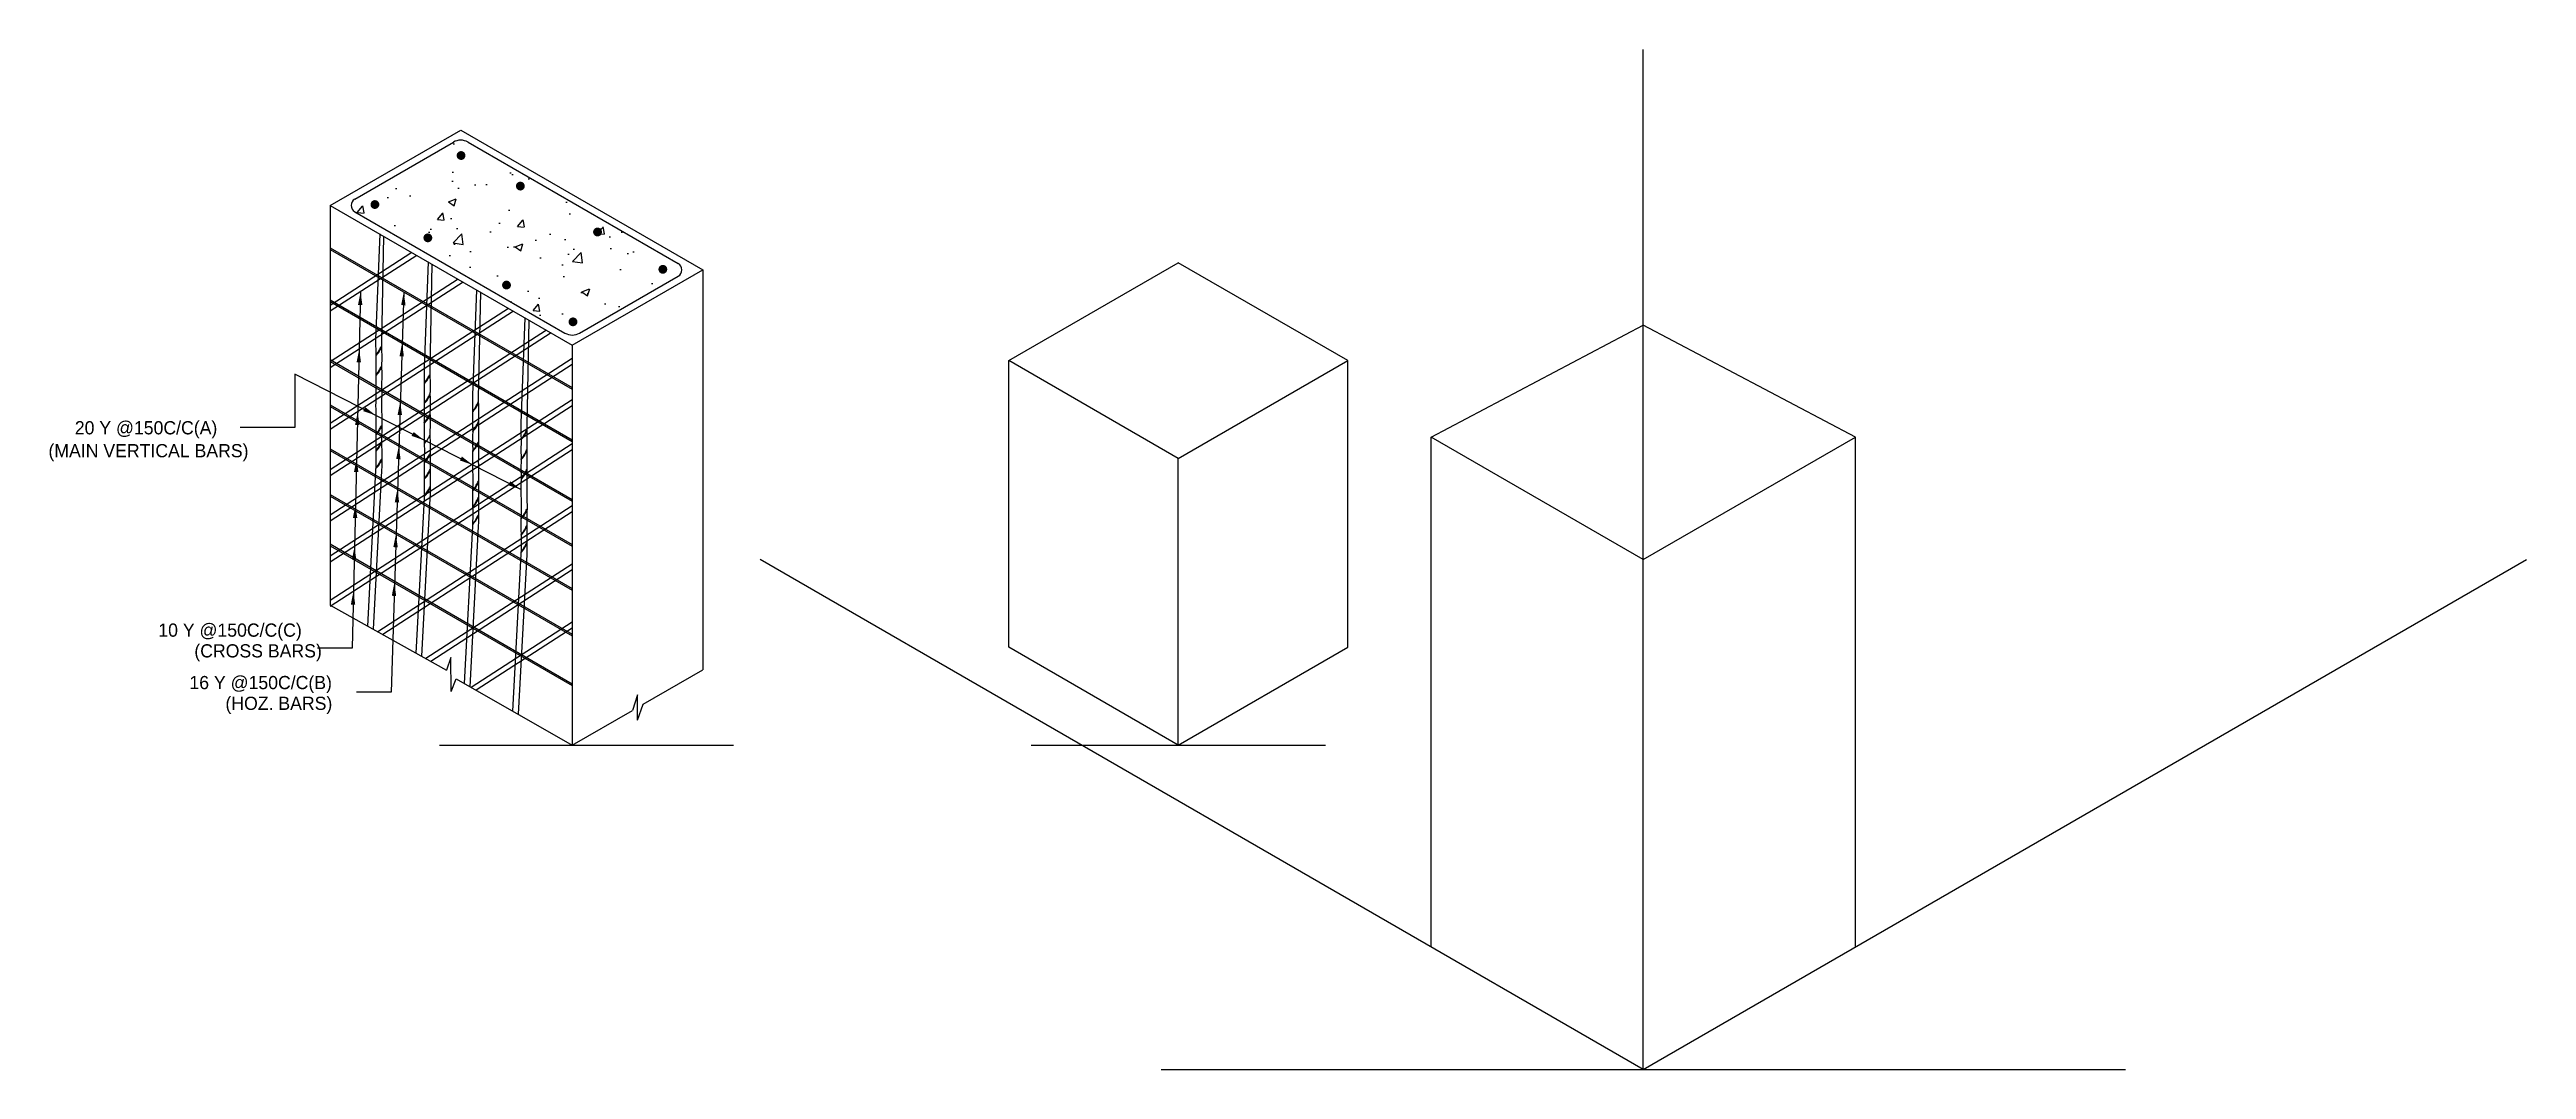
# Model space of a CAD drawing. Header units: millimetres. Extents: x -8855 to 105318, y -17958 to 67465.
# Drawn here: x 64365 to 98145, y -17958 to -4051 of the extents above; entities that cross this region are included whole.
import ezdxf

# ---------------------------------------------------------------- set-up
doc = ezdxf.new("R2010")
doc.units = ezdxf.units.MM
doc.header["$LTSCALE"] = 25
doc.layers.add('DIM', color=5, linetype='Continuous')
doc.layers.add('TEXT', color=2, linetype='Continuous')
doc.styles.add('ROMANS', font='stylu.ttf')

msp = doc.modelspace()

# ---------------------------------------------------------------- texts
at = {"layer": 'TEXT', "style": 'ROMANS'}
for s, p in [('20 Y @150C/C(A)', (64709.70856, -9298.42828)), ('(MAIN VERTICAL BARS)', (64350.04274, -9610.85208)), ('10 Y @150C/C(C)', (65848.5476, -12057.47907)), ('(CROSS BARS)', (66339.6712, -12340.3333)), ('16 Y @150C/C(B)', (66272.68709, -12772.66177)), ('(HOZ. BARS)', (66763.81069, -13055.516))]:
    msp.add_text(s, height=180, dxfattribs=at).set_placement(p)

# ---------------------------------------------------------------- hatches: boundary and pattern name
h = msp.add_hatch()
h.set_pattern_fill('AR-CONC', color=256, scale=6, style=0)
h.set_pattern_definition([(50, (406367.1, -30189.2), (1093.108, -95.6345), [114.3, -1257.3]), (355, (406367.1, -30189.2), (-211.457, 1146.34), [91.44, -1005.84]), (100.451, (406458.2, -30197.2), (881.655, 1050.7), [97.14, -1068.54]), (46.1842, (406367.1, -29884.4), (1626.474, -252.254), [171.45, -1885.95]), (96.6356, (406502.6, -29905.4), (1424.4254, 1484.553), [145.71, -1602.81]), (351.184, (406367.1, -29884.4), (1424.428, 1484.551), [137.16, -1508.76]), (21, (406519.5, -29960.6), (909.6893, -613.593), [114.3, -1257.3]), (326, (406519.5, -29960.6), (370.812, 1105.1278), [91.44, -1005.84]), (71.4514, (406595.3, -30011.7), (1280.499, 491.537), [97.14, -1068.54]), (37.5, (406367.1, -30189.2), (18.5316, 507.33023), [0, -993.648, 0, -1021.08, 0, -1009.65]), (7.5, (406367.1, -30189.2), (400.918, 601.08345), [0, -582.168, 0, -970.788, 0, -384.81]), (327.5, (406027.25, -30189.2), (813.54357, -34.37246), [0, -381, 0, -1188.72, 0, -1577.34]), (317.5, (405874.85, -30189.2), (888.7751, 152.559), [0, -495.3, 0, -789.432, 0, -1120.14])])
h.paths.add_polyline_path([(70072.04922, -5313.71228, 0.2679491923), (69872.04922, -5313.71228), (68527.877, -6089.77047, 0.5773502692), (68527.877, -6262.97555), (71394.27438, -7917.89085, 0.2679491927), (71594.27438, -7917.89085), (72938.4466, -7141.83265, 0.577350269), (72938.4466, -6968.62757)])
h.paths.add_polyline_path([(71808.36162, -6539.00719, -1), (71868.36162, -6539.00719, -1)], flags=16)
h.paths.add_polyline_path([(70626.97155, -7262.72355, -1), (70566.97155, -7262.72355, -1)], flags=16)
h.paths.add_polyline_path([(71533.64214, -7764.07868, -1), (71473.64214, -7764.07868, -1)], flags=16)
h.paths.add_polyline_path([(70755.66447, -5913.31796, -1), (70815.66447, -5913.31796, -1)], flags=16)
h.paths.add_polyline_path([(72699.03123, -7048.0605, -1), (72759.03123, -7048.0605, -1)], flags=16)
h.paths.add_polyline_path([(69554.44651, -6618.79907, -1), (69494.44651, -6618.79907, -1)], flags=16)
h.paths.add_polyline_path([(69947.18351, -5496.15812, -1), (70007.18351, -5496.15812, -1)], flags=16)
h.paths.add_polyline_path([(68832.18455, -6164.44146, -1), (68772.18455, -6164.44146, -1)], flags=16)

# ---------------------------------------------------------------- linework, layer by layer
for p, q in [((86100.58184, -17958.31582), (86100.58184, -4051.10292)), ((68193.88981, -6176.37301), (69972.04922, -5149.7522)), ((68527.877, -6089.77047), (69872.04922, -5313.71228)), ((69972.04922, -5149.7522), (73272.43379, -7055.23011)), ((70072.04922, -5313.71228), (72938.4466, -6968.62757)), ((68193.88981, -6176.37301), (68193.88981, -11629.39629)), ((68193.88981, -6176.37301), (71494.27438, -8081.85093)), ((68527.877, -6262.97555), (71394.27438, -7917.89085)), ((68193.88981, -6755.6487), (71494.27438, -8661.12662)), ((68193.88981, -6778.74271), (71494.27438, -8684.22063)), ((69307.7593, -6819.46586), (68193.88981, -7539.30385)), ((69374.26741, -6857.86434), (68193.88981, -7620.68318)), ((71494.27438, -8081.85093), (73272.43379, -7055.23011)), ((73272.43379, -7055.23011), (73272.43379, -12508.2534)), ((77448.47503, -8292.71507), (79758.71362, -6958.8982)), ((82068.95221, -8292.71507), (79758.71362, -6958.8982)), ((69937.85476, -7183.25165), (68193.88981, -8310.28873)), ((70004.36287, -7221.65012), (68193.88981, -8391.66806)), ((68606.79072, -7353.84603), (68490.89085, -12211.66054)), ((69195.62764, -7357.09632), (69024.62302, -12815.87021)), ((71594.27438, -7917.89085), (72938.4466, -7141.83265)), ((68193.88981, -7465.44937), (71494.27438, -9370.92729)), ((68193.88981, -7488.54338), (71494.27438, -9394.0213)), ((70625.2316, -7580.10885), (68193.88981, -9151.36311)), ((70691.73971, -7618.50733), (68193.88981, -9232.74244)), ((71140.76416, -7877.75171), (68193.88981, -9782.16882)), ((71207.27227, -7916.15019), (68193.88981, -9863.54815)), ((71494.27438, -8081.85093), (71494.27438, -13534.87421)), ((83207.83952, -9334.58365), (86100.58184, -7811.03345)), ((88993.32416, -9334.58365), (86100.58184, -7811.03345)), ((71494.27438, -8266.08359), (68193.88981, -10398.95662)), ((68193.88981, -8279.70978), (71494.27438, -10185.1877)), ((68193.88981, -8302.80379), (71494.27438, -10208.28171)), ((71494.27438, -8347.46293), (68193.88981, -10480.33595)), ((77448.47503, -12201.05734), (77448.47503, -8292.71507)), ((79758.71362, -9626.53194), (77448.47503, -8292.71507)), ((79758.71362, -9626.53194), (82068.95221, -8292.71507)), ((82068.95221, -12201.05734), (82068.95221, -8292.71507)), ((67711.90381, -8476.45197), (67711.90381, -9202.94014)), ((71494.27438, -8826.79996), (68193.88981, -10959.67298)), ((68193.88981, -8893.90466), (71494.27438, -10799.38258)), ((71494.27438, -8908.17929), (68193.88981, -11041.05232)), ((68193.88981, -8916.99867), (71494.27438, -10822.47659)), ((67711.90381, -9202.94014), (66964.72803, -9202.94014)), ((71494.27438, -9429.56986), (68193.88981, -11562.44288)), ((83207.83945, -16288.19022), (83207.83945, -9334.58386)), ((86100.58177, -11004.70941), (83207.83945, -9334.58386)), ((86100.58177, -11004.70941), (88993.32416, -9334.58396)), ((88993.32445, -16288.1901), (88993.32416, -9334.58365)), ((68193.88981, -9495.47141), (71494.27438, -11400.94933)), ((71494.27438, -9510.94919), (68193.88981, -11643.82222)), ((68193.88981, -9518.56542), (71494.27438, -11424.04334)), ((79758.71362, -13534.87421), (79758.71362, -9626.53194)), ((68193.88981, -10117.0905), (71494.27438, -12022.56842)), ((68193.88981, -10140.18451), (71494.27438, -12045.66243)), ((71494.27438, -10275.08644), (68840.69238, -11989.96339)), ((71494.27438, -10356.46577), (68908.29943, -12027.65168)), ((68193.88981, -10793.18861), (71494.27438, -12698.66653)), ((68193.88981, -10816.28262), (71494.27438, -12721.76054)), ((71494.27438, -11066.4031), (69498.09011, -12356.43688)), ((86100.58177, -17958.31569), (74056.5821, -11004.70924)), ((86100.58177, -17958.31569), (98144.58164, -11004.7096)), ((71494.27438, -11147.78243), (69565.69716, -12394.12516)), ((68193.88981, -11629.39629), (69779.63085, -12513.38481)), ((71494.27438, -11857.71994), (70114.64196, -12749.30717)), ((71494.27438, -11939.09927), (70181.58486, -12787.42467)), ((68490.89085, -12211.66054), (68018.7017, -12211.66054)), ((69837.01484, -12339.46397), (69779.63085, -12513.38481)), ((69844.08209, -12804.76413), (69837.01484, -12339.46397)), ((79758.71362, -13534.87421), (77448.47503, -12201.05734)), ((79758.71362, -13534.87421), (82068.95221, -12201.05734)), ((69024.62302, -12815.87021), (68552.43387, -12815.87021)), ((69844.08209, -12804.76413), (69912.45113, -12634.17908)), ((69912.45113, -12634.17908), (71494.27438, -13534.87421)), ((72462.14325, -12976.07486), (73272.43379, -12508.2534)), ((71494.27438, -13534.87421), (72313.82508, -13061.70639)), ((72383.35408, -12851.26683), (72313.82508, -13061.70639)), ((72383.35408, -13195.37762), (72383.35408, -12851.26683)), ((72383.35408, -13195.37762), (72462.14325, -12976.07486)), ((69684.1026, -13534.87421), (73694.75236, -13534.87421)), ((77753.38873, -13534.87421), (81764.0385, -13534.87421)), ((79526.88381, -17958.31582), (92674.27987, -17958.31582))]:
    msp.add_line(p, q)
at = {"const_width": 60}
for points in [[(69947.18351, -5496.15812, 1), (70007.18351, -5496.15812, 1)], [(70755.66447, -5913.31796, 1), (70815.66447, -5913.31796, 1)], [(68772.18455, -6164.44146, 1), (68832.18455, -6164.44146, 1)], [(69494.44651, -6618.79907, 1), (69554.44651, -6618.79907, 1)], [(71808.36162, -6539.00719, 1), (71868.36162, -6539.00719, 1)], [(72699.03123, -7048.0605, 1), (72759.03123, -7048.0605, 1)], [(70566.97155, -7262.72355, 1), (70626.97155, -7262.72355, 1)], [(71473.64214, -7764.07868, 1), (71533.64214, -7764.07868, 1)]]:
    msp.add_lwpolyline(points, format="xyb", close=True, dxfattribs=at)
for points in [[(68868.33943, -6565.76669), (68812.52175, -8003.40801), (68811.85833, -8037.21782), (68811.7763, -8069.06961), (68812.12356, -8099.17467), (68812.74802, -8127.74427), (68813.49757, -8154.98971), (68814.22013, -8181.12228), (68814.76357, -8206.35327), (68815.01287, -8230.83945), (68815.00117, -8254.51954), (68814.79866, -8277.27773), (68814.47556, -8298.99825), (68814.10205, -8319.56528), (68813.74835, -8338.86303), (68813.48464, -8356.7757), (68813.38114, -8373.1875), (68813.48674, -8388.06809), (68813.76515, -8401.72898), (68814.15875, -8414.56716), (68814.60996, -8426.97959), (68815.06116, -8439.36327), (68815.45477, -8452.11516), (68815.73317, -8465.63224), (68815.83877, -8480.31149), (68815.73317, -8496.42667), (68815.45477, -8513.7587), (68815.06116, -8531.96528), (68814.60996, -8550.70411), (68814.15875, -8569.63288), (68813.76515, -8588.40929), (68813.48674, -8606.69106), (68813.38114, -8624.13586), (68813.48614, -8640.5094), (68813.76035, -8656.00928), (68814.14255, -8670.9411), (68814.57156, -8685.61047), (68814.98616, -8700.32299), (68815.32517, -8715.38425), (68815.52737, -8731.09985), (68815.53158, -8747.77539), (68815.29878, -8765.6529), (68814.87878, -8784.72005), (68814.34358, -8804.90096), (68813.76518, -8826.11974), (68813.21558, -8848.30048), (68812.76678, -8871.3673), (68812.49078, -8895.24431), (68812.45959, -8919.8556), (68812.71939, -8945.13687), (68813.2132, -8971.07014), (68813.85821, -8997.64898), (68814.57162, -9024.86701), (68815.27063, -9052.7178), (68815.87244, -9081.19496), (68816.29424, -9110.29207), (68816.45324, -9140.00273), (68816.29664, -9170.36368), (68815.89164, -9201.58426), (68815.33543, -9233.91697), (68814.72522, -9267.61428), (68814.15822, -9302.92868), (68813.73161, -9340.11267), (68813.54261, -9379.41874), (68813.68841, -9421.09936), (68814.20859, -9465.37697), (68814.91224, -9512.3537), (68815.5508, -9562.10163), (68815.87574, -9614.69284), (68815.6385, -9670.1994), (68814.59056, -9728.69339), (68812.48336, -9790.24688), (68700.47764, -11911.79917)], [(68920.15994, -6595.68527), (68891.85631, -8038.10565), (68891.77748, -8068.71124), (68892.11348, -8097.83917), (68892.72398, -8125.77013), (68893.46716, -8152.78412), (68894.19631, -8179.15535), (68894.7548, -8205.08464), (68895.01307, -8230.45198), (68895.00099, -8254.89522), (68894.79337, -8278.22861), (68894.46475, -8300.31951), (68894.08874, -8321.0246), (68893.73756, -8340.18486), (68893.48093, -8357.61677), (68893.38293, -8373.1559), (68893.48096, -8386.96917), (68893.74017, -8399.68813), (68894.11421, -8411.88827), (68894.55703, -8424.07006), (68895.01621, -8436.67273), (68895.42935, -8450.05735), (68895.72724, -8464.52076), (68895.84066, -8480.28585), (68895.72896, -8497.33124), (68895.44088, -8515.2657), (68895.04035, -8533.7927), (68894.58701, -8552.62018), (68894.13877, -8571.42441), (68893.75238, -8589.8567), (68893.48306, -8607.54227), (68893.3827, -8624.12149), (68893.48161, -8639.54534), (68893.74224, -8654.27821), (68894.11263, -8668.74827), (68894.53861, -8683.3144), (68894.9608, -8698.29609), (68895.31359, -8713.96948), (68895.52724, -8730.57512), (68895.53171, -8748.28616), (68895.28731, -8767.05463), (68894.85542, -8786.66137), (68894.31468, -8807.05134), (68893.73818, -8828.20052), (68893.1963, -8850.06943), (68892.75779, -8872.60777), (68892.4902, -8895.75736), (68892.46011, -8919.49525), (68892.71157, -8943.96429), (68893.19472, -8969.33818), (68893.83278, -8995.63048), (68894.54532, -9022.81531), (68895.24942, -9050.86904), (68895.86018, -9079.77001), (68896.29114, -9109.49819), (68896.45435, -9139.99498), (68896.29396, -9171.08886), (68895.88271, -9202.79112), (68895.32297, -9235.32919), (68894.7136, -9268.98065), (68894.15085, -9304.02972), (68893.72941, -9340.7639), (68893.54328, -9379.47115), (68893.68677, -9420.48953), (68894.20156, -9464.30799), (68894.90455, -9511.24123), (68895.54763, -9561.34109), (68895.87679, -9614.61666), (68895.63544, -9671.0869), (68894.56604, -9730.77857), (68892.41117, -9793.72455), (68778.29872, -11955.18137)], [(69528.41635, -6946.86227), (69472.59867, -8384.50359), (69471.93524, -8418.31341), (69471.85321, -8450.1652), (69472.20047, -8480.27025), (69472.82493, -8508.83985), (69473.57449, -8536.08529), (69474.29704, -8562.21786), (69474.84049, -8587.44885), (69475.08979, -8611.93503), (69475.07808, -8635.61512), (69474.87558, -8658.37332), (69474.55247, -8680.09383), (69474.17897, -8700.66086), (69473.82526, -8719.95861), (69473.56156, -8737.87129), (69473.45806, -8754.28308), (69473.56366, -8769.16367), (69473.84206, -8782.82457), (69474.23567, -8795.66274), (69474.68687, -8808.07518), (69475.13808, -8820.45885), (69475.53168, -8833.21074), (69475.81008, -8846.72782), (69475.91568, -8861.40707), (69475.81008, -8877.52226), (69475.53168, -8894.85429), (69475.13808, -8913.06087), (69474.68687, -8931.79969), (69474.23567, -8950.72846), (69473.84206, -8969.50488), (69473.56366, -8987.78664), (69473.45806, -9005.23145), (69473.56306, -9021.60498), (69473.83726, -9037.10486), (69474.21947, -9052.03669), (69474.64847, -9066.70606), (69475.06308, -9081.41857), (69475.40208, -9096.47983), (69475.60429, -9112.19543), (69475.60849, -9128.87097), (69475.37569, -9146.74848), (69474.95569, -9165.81563), (69474.42049, -9185.99655), (69473.84209, -9207.21532), (69473.29249, -9229.39606), (69472.84369, -9252.46289), (69472.5677, -9276.33989), (69472.5365, -9300.95119), (69472.79631, -9326.23246), (69473.29012, -9352.16572), (69473.93512, -9378.74457), (69474.64853, -9405.96259), (69475.34754, -9433.81338), (69475.94935, -9462.29054), (69476.37115, -9491.38765), (69476.53016, -9521.09831), (69476.37355, -9551.45926), (69475.96855, -9582.67985), (69475.41234, -9615.01255), (69474.80214, -9648.70986), (69474.23513, -9684.02427), (69473.80853, -9721.20826), (69473.61952, -9760.51432), (69473.76533, -9802.19494), (69474.28551, -9846.47255), (69474.98915, -9893.44928), (69475.62771, -9943.19721), (69475.95265, -9995.78842), (69475.71542, -10051.29498), (69474.66747, -10109.78897), (69472.56027, -10171.34246), (69361.22785, -12280.14153)], [(69580.23685, -6976.78085), (69551.93322, -8419.20123), (69551.8544, -8449.80683), (69552.19039, -8478.93475), (69552.80089, -8506.86571), (69553.54408, -8533.8797), (69554.27323, -8560.25093), (69554.83172, -8586.18023), (69555.08999, -8611.54757), (69555.07791, -8635.99081), (69554.87028, -8659.3242), (69554.54167, -8681.41509), (69554.16565, -8702.12019), (69553.81447, -8721.28045), (69553.55784, -8738.71236), (69553.45985, -8754.25148), (69553.55787, -8768.06475), (69553.81708, -8780.78372), (69554.19112, -8792.98386), (69554.63394, -8805.16564), (69555.09313, -8817.76831), (69555.50626, -8831.15294), (69555.80416, -8845.61634), (69555.91757, -8861.38143), (69555.80587, -8878.42682), (69555.51779, -8896.36128), (69555.11726, -8914.88828), (69554.66392, -8933.71577), (69554.21569, -8952.52), (69553.8293, -8970.95228), (69553.55997, -8988.63786), (69553.45961, -9005.21707), (69553.55852, -9020.64093), (69553.81915, -9035.37379), (69554.18954, -9049.84385), (69554.61553, -9064.40999), (69555.03772, -9079.39167), (69555.3905, -9095.06507), (69555.60416, -9111.67071), (69555.60862, -9129.38174), (69555.36422, -9148.15022), (69554.93234, -9167.75696), (69554.39159, -9188.14693), (69553.81509, -9209.2961), (69553.27322, -9231.16501), (69552.8347, -9253.70335), (69552.56711, -9276.85294), (69552.53702, -9300.59083), (69552.78848, -9325.05987), (69553.27164, -9350.43376), (69553.90969, -9376.72606), (69554.62223, -9403.9109), (69555.32634, -9431.96463), (69555.9371, -9460.8656), (69556.36805, -9490.59377), (69556.53126, -9521.09056), (69556.37088, -9552.18444), (69555.95963, -9583.8867), (69555.39989, -9616.42477), (69554.79051, -9650.07624), (69554.22776, -9685.12531), (69553.80632, -9721.85948), (69553.6202, -9760.56674), (69553.76368, -9801.58512), (69554.27847, -9845.40358), (69554.98146, -9892.33681), (69555.62454, -9942.43667), (69555.95371, -9995.71224), (69555.71236, -10052.18248), (69554.64295, -10111.87416), (69552.48808, -10174.82014), (69439.04893, -12323.52373)], [(70188.49326, -7327.95785), (70132.67558, -8765.59917), (70132.01216, -8799.40899), (70131.93012, -8831.26078), (70132.27739, -8861.36583), (70132.90185, -8889.93544), (70133.6514, -8917.18088), (70134.37395, -8943.31345), (70134.9174, -8968.54444), (70135.1667, -8993.03062), (70135.155, -9016.7107), (70134.95249, -9039.4689), (70134.62939, -9061.18942), (70134.25588, -9081.75645), (70133.90218, -9101.0542), (70133.63847, -9118.96687), (70133.53497, -9135.37867), (70133.64057, -9150.25926), (70133.91898, -9163.92015), (70134.31258, -9176.75833), (70134.76378, -9189.17076), (70135.21499, -9201.55444), (70135.60859, -9214.30632), (70135.887, -9227.82341), (70135.9926, -9242.50266), (70135.887, -9258.61784), (70135.60859, -9275.94987), (70135.21499, -9294.15645), (70134.76378, -9312.89527), (70134.31258, -9331.82405), (70133.91898, -9350.60046), (70133.64057, -9368.88222), (70133.53497, -9386.32703), (70133.63997, -9402.70057), (70133.91418, -9418.20045), (70134.29638, -9433.13227), (70134.72539, -9447.80164), (70135.13999, -9462.51416), (70135.479, -9477.57541), (70135.6812, -9493.29101), (70135.68541, -9509.96656), (70135.45261, -9527.84406), (70135.03261, -9546.91122), (70134.49741, -9567.09213), (70133.91901, -9588.3109), (70133.36941, -9610.49165), (70132.92061, -9633.55847), (70132.64461, -9657.43547), (70132.61342, -9682.04677), (70132.87322, -9707.32804), (70133.36703, -9733.26131), (70134.01204, -9759.84015), (70134.72545, -9787.05818), (70135.42446, -9814.90897), (70136.02626, -9843.38612), (70136.44807, -9872.48323), (70136.60707, -9902.1939), (70136.45047, -9932.55485), (70136.04546, -9963.77543), (70135.48926, -9996.10813), (70134.87905, -10029.80544), (70134.31204, -10065.11985), (70133.88544, -10102.30384), (70133.69644, -10141.6099), (70133.84224, -10183.29053), (70134.36242, -10227.56814), (70135.06607, -10274.54487), (70135.70463, -10324.2928), (70136.02956, -10376.88401), (70135.79233, -10432.39057), (70134.74439, -10490.88456), (70132.63719, -10552.43805), (70019.51481, -12695.14147)], [(70240.31376, -7357.87643), (70212.01013, -8800.29681), (70211.93131, -8830.90241), (70212.2673, -8860.03034), (70212.8778, -8887.9613), (70213.62099, -8914.97529), (70214.35014, -8941.34651), (70214.90863, -8967.27581), (70215.1669, -8992.64315), (70215.15482, -9017.08639), (70214.9472, -9040.41978), (70214.61858, -9062.51067), (70214.24257, -9083.21577), (70213.89138, -9102.37603), (70213.63476, -9119.80794), (70213.53676, -9135.34707), (70213.63479, -9149.16034), (70213.89399, -9161.8793), (70214.26804, -9174.07944), (70214.71086, -9186.26123), (70215.17004, -9198.8639), (70215.58318, -9212.24852), (70215.88107, -9226.71193), (70215.99448, -9242.47702), (70215.88279, -9259.52241), (70215.59471, -9277.45687), (70215.19418, -9295.98387), (70214.74084, -9314.81135), (70214.2926, -9333.61558), (70213.90621, -9352.04787), (70213.63689, -9369.73344), (70213.53652, -9386.31265), (70213.63543, -9401.73651), (70213.89607, -9416.46937), (70214.26645, -9430.93943), (70214.69244, -9445.50557), (70215.11463, -9460.48726), (70215.46742, -9476.16065), (70215.68107, -9492.76629), (70215.68554, -9510.47733), (70215.44114, -9529.2458), (70215.00925, -9548.85254), (70214.46851, -9569.24251), (70213.892, -9590.39168), (70213.35013, -9612.2606), (70212.91161, -9634.79894), (70212.64402, -9657.94852), (70212.61394, -9681.68642), (70212.8654, -9706.15545), (70213.34855, -9731.52935), (70213.98661, -9757.82165), (70214.69915, -9785.00648), (70215.40325, -9813.06021), (70216.01401, -9841.96118), (70216.44497, -9871.68936), (70216.60817, -9902.18615), (70216.44779, -9933.28003), (70216.03654, -9964.98229), (70215.4768, -9997.52036), (70214.86742, -10031.17182), (70214.30468, -10066.22089), (70213.88323, -10102.95507), (70213.69711, -10141.66232), (70213.8406, -10182.6807), (70214.35538, -10226.49916), (70215.05838, -10273.43239), (70215.70146, -10323.53226), (70216.03062, -10376.80783), (70215.78927, -10433.27807), (70214.71987, -10492.96974), (70212.565, -10555.91572), (70097.28826, -12739.42592)], [(70848.57018, -7709.05344), (70792.7525, -9146.69476), (70792.08907, -9180.50457), (70792.00704, -9212.35637), (70792.3543, -9242.46142), (70792.97876, -9271.03102), (70793.72831, -9298.27646), (70794.45087, -9324.40903), (70794.99432, -9349.64002), (70795.24361, -9374.1262), (70795.23191, -9397.80629), (70795.0294, -9420.56449), (70794.7063, -9442.285), (70794.33279, -9462.85203), (70793.97909, -9482.14978), (70793.71539, -9500.06245), (70793.61188, -9516.47425), (70793.71749, -9531.35484), (70793.99589, -9545.01573), (70794.38949, -9557.85391), (70794.8407, -9570.26635), (70795.2919, -9582.65002), (70795.68551, -9595.40191), (70795.96391, -9608.91899), (70796.06951, -9623.59824), (70795.96391, -9639.71342), (70795.68551, -9657.04546), (70795.2919, -9675.25203), (70794.8407, -9693.99086), (70794.38949, -9712.91963), (70793.99589, -9731.69605), (70793.71749, -9749.97781), (70793.61188, -9767.42261), (70793.71689, -9783.79615), (70793.99109, -9799.29603), (70794.37329, -9814.22786), (70794.8023, -9828.89723), (70795.21691, -9843.60974), (70795.55591, -9858.671), (70795.75812, -9874.3866), (70795.76232, -9891.06214), (70795.52952, -9908.93965), (70795.10952, -9928.0068), (70794.57432, -9948.18771), (70793.99592, -9969.40649), (70793.44632, -9991.58723), (70792.99752, -10014.65405), (70792.72152, -10038.53106), (70792.69033, -10063.14235), (70792.95014, -10088.42363), (70793.44394, -10114.35689), (70794.08895, -10140.93574), (70794.80236, -10168.15376), (70795.50137, -10196.00455), (70796.10318, -10224.48171), (70796.52498, -10253.57882), (70796.68398, -10283.28948), (70796.52738, -10313.65043), (70796.12238, -10344.87101), (70795.56617, -10377.20372), (70794.95596, -10410.90103), (70794.38896, -10446.21543), (70793.96235, -10483.39942), (70793.77335, -10522.70549), (70793.91915, -10564.38611), (70794.43934, -10608.66372), (70795.14298, -10655.64045), (70795.78154, -10705.38838), (70796.10648, -10757.97959), (70795.86925, -10813.48615), (70794.8213, -10871.98014), (70792.7141, -10933.53363), (70679.86059, -13071.14443)], [(70900.39068, -7738.97202), (70872.08705, -9181.3924), (70872.00823, -9211.99799), (70872.34422, -9241.12592), (70872.95472, -9269.05688), (70873.69791, -9296.07087), (70874.42706, -9322.4421), (70874.98555, -9348.3714), (70875.24382, -9373.73873), (70875.23173, -9398.18198), (70875.02411, -9421.51536), (70874.6955, -9443.60626), (70874.31948, -9464.31136), (70873.9683, -9483.47161), (70873.71167, -9500.90352), (70873.61368, -9516.44265), (70873.7117, -9530.25592), (70873.97091, -9542.97489), (70874.34495, -9555.17503), (70874.78777, -9567.35681), (70875.24696, -9579.95948), (70875.66009, -9593.34411), (70875.95799, -9607.80751), (70876.0714, -9623.5726), (70875.9597, -9640.61799), (70875.67162, -9658.55245), (70875.27109, -9677.07945), (70874.81775, -9695.90693), (70874.36951, -9714.71117), (70873.98312, -9733.14345), (70873.7138, -9750.82903), (70873.61344, -9767.40824), (70873.71235, -9782.83209), (70873.97298, -9797.56496), (70874.34337, -9812.03502), (70874.76935, -9826.60115), (70875.19155, -9841.58284), (70875.54433, -9857.25624), (70875.75799, -9873.86188), (70875.76245, -9891.57291), (70875.51805, -9910.34139), (70875.08617, -9929.94812), (70874.54542, -9950.3381), (70873.96892, -9971.48727), (70873.42704, -9993.35618), (70872.98853, -10015.89452), (70872.72094, -10039.04411), (70872.69085, -10062.782), (70872.94231, -10087.25104), (70873.42547, -10112.62493), (70874.06352, -10138.91723), (70874.77606, -10166.10206), (70875.48016, -10194.1558), (70876.09093, -10223.05676), (70876.52188, -10252.78494), (70876.68509, -10283.28173), (70876.52471, -10314.37561), (70876.11345, -10346.07787), (70875.55371, -10378.61594), (70874.94434, -10412.2674), (70874.38159, -10447.31648), (70873.96015, -10484.05065), (70873.77402, -10522.7579), (70873.91751, -10563.77628), (70874.4323, -10607.59475), (70875.13529, -10654.52798), (70875.77837, -10704.62784), (70876.10753, -10757.90341), (70875.86618, -10814.37365), (70874.79678, -10874.06532), (70872.64191, -10937.01131), (70757.63403, -13115.42888)], [(68813.41593, -8224.64859), (68820.78326, -8222.19604), (68837.37753, -8201.48072), (68853.97166, -8182.83694), (68870.56579, -8151.764), (68880.93709, -8137.26331), (68891.30839, -8110.33337), (68895.75012, -8105.8975)], [(68813.7079, -8216.11976), (68816.01591, -8215.35143), (68831.26366, -8196.31703), (68847.36318, -8178.22895), (68863.75503, -8147.53479), (68873.83763, -8133.43775), (68884.45337, -8105.8731), (68895.79865, -8094.54279)], [(68813.41593, -8496.59491), (68820.78326, -8494.14236), (68837.37753, -8473.42704), (68853.97166, -8454.78326), (68870.56579, -8423.71032), (68880.93709, -8409.20963), (68891.30839, -8382.27969), (68895.75012, -8377.84382)], [(68813.7079, -8488.06608), (68816.01591, -8487.29775), (68831.26366, -8468.26334), (68847.36318, -8450.17527), (68863.75503, -8419.48111), (68873.83763, -8405.38407), (68884.45337, -8377.81942), (68895.79865, -8366.48911)], [(69473.49284, -8605.74417), (69480.86018, -8603.29162), (69497.45444, -8582.5763), (69514.04857, -8563.93253), (69530.6427, -8532.85959), (69541.01401, -8518.35889), (69551.38531, -8491.42895), (69555.82704, -8486.99309)], [(69473.49284, -8877.69049), (69480.86018, -8875.23794), (69497.45444, -8854.52262), (69514.04857, -8835.87884), (69530.6427, -8804.80591), (69541.01401, -8790.30521), (69551.38531, -8763.37527), (69555.82704, -8758.9394)], [(69473.78481, -8597.21534), (69476.09282, -8596.44702), (69491.34057, -8577.41261), (69507.4401, -8559.32453), (69523.83195, -8528.63037), (69533.91454, -8514.53333), (69544.53028, -8486.96869), (69555.87556, -8475.63837)], [(69473.78481, -8869.16166), (69476.09282, -8868.39334), (69491.34057, -8849.35893), (69507.4401, -8831.27085), (69523.83195, -8800.57669), (69533.91454, -8786.47965), (69544.53028, -8758.91501), (69555.87556, -8747.58469)], [(69473.49284, -9147.58127), (69480.86018, -9145.12872), (69497.45444, -9124.4134), (69514.04857, -9105.76962), (69530.6427, -9074.69669), (69541.01401, -9060.19599), (69551.38531, -9033.26605), (69555.82704, -9028.83018)], [(69473.78481, -9139.05244), (69476.09282, -9138.28412), (69491.34057, -9119.24971), (69507.4401, -9101.16163), (69523.83195, -9070.46747), (69533.91454, -9056.37043), (69544.53028, -9028.80579), (69555.87556, -9017.47547)], [(70133.56975, -8986.83975), (70140.93709, -8984.3872), (70157.53135, -8963.67189), (70174.12549, -8945.02811), (70190.71962, -8913.95517), (70201.09092, -8899.45447), (70211.46222, -8872.52454), (70215.90395, -8868.08867)], [(70133.86173, -8978.31093), (70136.16973, -8977.5426), (70151.41748, -8958.50819), (70167.51701, -8940.42011), (70183.90886, -8909.72596), (70193.99145, -8895.62891), (70204.60719, -8868.06427), (70215.95248, -8856.73396)], [(68813.41593, -9306.26732), (68820.78326, -9303.81477), (68837.37753, -9283.09945), (68853.97166, -9264.45568), (68870.56579, -9233.38274), (68880.93709, -9218.88204), (68891.30839, -9191.9521), (68895.75012, -9187.51624)], [(68813.41593, -9527.71625), (68820.78326, -9525.26369), (68837.37753, -9504.54838), (68853.97166, -9485.9046), (68870.56579, -9454.83166), (68880.93709, -9440.33096), (68891.30839, -9413.40103), (68895.75012, -9408.96516)], [(68813.7079, -9297.73849), (68816.01591, -9296.97017), (68831.26366, -9277.93576), (68847.36318, -9259.84768), (68863.75503, -9229.15352), (68873.83763, -9215.05648), (68884.45337, -9187.49184), (68895.79865, -9176.16152)], [(68813.7079, -9519.18742), (68816.01591, -9518.41909), (68831.26366, -9499.38468), (68847.36318, -9481.29661), (68863.75503, -9450.60245), (68873.83763, -9436.50541), (68884.45337, -9408.94076), (68895.79865, -9397.61045)], [(69473.49284, -9424.39242), (69480.86018, -9421.93987), (69497.45444, -9401.22456), (69514.04857, -9382.58078), (69530.6427, -9351.50784), (69541.01401, -9337.00714), (69551.38531, -9310.07721), (69555.82704, -9305.64134)], [(70133.56975, -9258.78607), (70140.93709, -9256.33352), (70157.53135, -9235.61821), (70174.12549, -9216.97443), (70190.71962, -9185.90149), (70201.09092, -9171.40079), (70211.46222, -9144.47086), (70215.90395, -9140.03499)], [(70133.56975, -9528.67685), (70140.93709, -9526.2243), (70157.53135, -9505.50899), (70174.12549, -9486.86521), (70190.71962, -9455.79227), (70201.09092, -9441.29157), (70211.46222, -9414.36164), (70215.90395, -9409.92577)], [(70133.86173, -9250.25725), (70136.16973, -9249.48892), (70151.41748, -9230.45451), (70167.51701, -9212.36643), (70183.90886, -9181.67228), (70193.99145, -9167.57523), (70204.60719, -9140.01059), (70215.95248, -9128.68028)], [(70133.86173, -9520.14802), (70136.16973, -9519.3797), (70151.41748, -9500.34529), (70167.51701, -9482.25721), (70183.90886, -9451.56306), (70193.99145, -9437.46601), (70204.60719, -9409.90137), (70215.95248, -9398.57105)], [(70793.64667, -9367.93534), (70801.014, -9365.48279), (70817.60827, -9344.76747), (70834.2024, -9326.12369), (70850.79653, -9295.05076), (70861.16783, -9280.55006), (70871.53913, -9253.62012), (70875.98086, -9249.18425)], [(70793.93864, -9359.40651), (70796.24665, -9358.63818), (70811.4944, -9339.60378), (70827.59392, -9321.5157), (70843.98577, -9290.82154), (70854.06837, -9276.7245), (70864.68411, -9249.15986), (70876.02939, -9237.82954)], [(68813.41593, -9763.00569), (68820.78326, -9760.55314), (68837.37753, -9739.83782), (68853.97166, -9721.19404), (68870.56579, -9690.12111), (68880.93709, -9675.62041), (68891.30839, -9648.69047), (68895.75012, -9644.2546)], [(68813.7079, -9754.47686), (68816.01591, -9753.70853), (68831.26366, -9734.67413), (68847.36318, -9716.58605), (68863.75503, -9685.89189), (68873.83763, -9671.79485), (68884.45337, -9644.23021), (68895.79865, -9632.89989)], [(69473.49284, -9687.3629), (69480.86018, -9684.91035), (69497.45444, -9664.19504), (69514.04857, -9645.55126), (69530.6427, -9614.47832), (69541.01401, -9599.97762), (69551.38531, -9573.04769), (69555.82704, -9568.61182)], [(69473.49284, -9908.81183), (69480.86018, -9906.35928), (69497.45444, -9885.64396), (69514.04857, -9867.00018), (69530.6427, -9835.92725), (69541.01401, -9821.42655), (69551.38531, -9794.49661), (69555.82704, -9790.06074)], [(69473.78481, -9678.83408), (69476.09282, -9678.06575), (69491.34057, -9659.03134), (69507.4401, -9640.94326), (69523.83195, -9610.24911), (69533.91454, -9596.15207), (69544.53028, -9568.58742), (69555.87556, -9557.25711)], [(69473.78481, -9900.283), (69476.09282, -9899.51468), (69491.34057, -9880.48027), (69507.4401, -9862.39219), (69523.83195, -9831.69803), (69533.91454, -9817.60099), (69544.53028, -9790.03635), (69555.87556, -9778.70603)], [(70793.64667, -9639.88166), (70801.014, -9637.42911), (70817.60827, -9616.71379), (70834.2024, -9598.07001), (70850.79653, -9566.99708), (70861.16783, -9552.49638), (70871.53913, -9525.56644), (70875.98086, -9521.13057)], [(70793.64667, -9909.77244), (70801.014, -9907.31989), (70817.60827, -9886.60457), (70834.2024, -9867.96079), (70850.79653, -9836.88785), (70861.16783, -9822.38716), (70871.53913, -9795.45722), (70875.98086, -9791.02135)], [(70793.93864, -9631.35283), (70796.24665, -9630.5845), (70811.4944, -9611.5501), (70827.59392, -9593.46202), (70843.98577, -9562.76786), (70854.06837, -9548.67082), (70864.68411, -9521.10618), (70876.02939, -9509.77586)], [(70793.93864, -9901.24361), (70796.24665, -9900.47528), (70811.4944, -9881.44088), (70827.59392, -9863.3528), (70843.98577, -9832.65864), (70854.06837, -9818.5616), (70864.68411, -9790.99695), (70876.02939, -9779.66664)], [(69473.49284, -10144.10127), (69480.86018, -10141.64872), (69497.45444, -10120.9334), (69514.04857, -10102.28963), (69530.6427, -10071.21669), (69541.01401, -10056.71599), (69551.38531, -10029.78606), (69555.82704, -10025.35019)], [(69473.78481, -10135.57244), (69476.09282, -10134.80412), (69491.34057, -10115.76971), (69507.4401, -10097.68163), (69523.83195, -10066.98748), (69533.91454, -10052.89043), (69544.53028, -10025.32579), (69555.87556, -10013.99547)], [(70133.56975, -10068.45849), (70140.93709, -10066.00594), (70157.53135, -10045.29062), (70174.12549, -10026.64684), (70190.71962, -9995.57391), (70201.09092, -9981.07321), (70211.46222, -9954.14327), (70215.90395, -9949.7074)], [(70133.86173, -10059.92966), (70136.16973, -10059.16134), (70151.41748, -10040.12693), (70167.51701, -10022.03885), (70183.90886, -9991.34469), (70193.99145, -9977.24765), (70204.60719, -9949.68301), (70215.95248, -9938.35269)], [(70133.56975, -10289.90741), (70140.93709, -10287.45486), (70157.53135, -10266.73955), (70174.12549, -10248.09577), (70190.71962, -10217.02283), (70201.09092, -10202.52213), (70211.46222, -10175.5922), (70215.90395, -10171.15633)], [(70133.56975, -10525.19686), (70140.93709, -10522.74431), (70157.53135, -10502.02899), (70174.12549, -10483.38521), (70190.71962, -10452.31227), (70201.09092, -10437.81158), (70211.46222, -10410.88164), (70215.90395, -10406.44577)], [(70133.86173, -10281.37858), (70136.16973, -10280.61026), (70151.41748, -10261.57585), (70167.51701, -10243.48777), (70183.90886, -10212.79362), (70193.99145, -10198.69657), (70204.60719, -10171.13193), (70215.95248, -10159.80161)], [(70133.86173, -10516.66803), (70136.16973, -10515.8997), (70151.41748, -10496.86529), (70167.51701, -10478.77722), (70183.90886, -10448.08306), (70193.99145, -10433.98602), (70204.60719, -10406.42137), (70215.95248, -10395.09106)], [(70793.64667, -10449.55407), (70801.014, -10447.10152), (70817.60827, -10426.3862), (70834.2024, -10407.74243), (70850.79653, -10376.66949), (70861.16783, -10362.16879), (70871.53913, -10335.23886), (70875.98086, -10330.80299)], [(70793.93864, -10441.02524), (70796.24665, -10440.25692), (70811.4944, -10421.22251), (70827.59392, -10403.13443), (70843.98577, -10372.44028), (70854.06837, -10358.34323), (70864.68411, -10330.77859), (70876.02939, -10319.44827)], [(70793.64667, -10671.003), (70801.014, -10668.55045), (70817.60827, -10647.83513), (70834.2024, -10629.19135), (70850.79653, -10598.11841), (70861.16783, -10583.61772), (70871.53913, -10556.68778), (70875.98086, -10552.25191)], [(70793.64667, -10906.29244), (70801.014, -10903.83989), (70817.60827, -10883.12457), (70834.2024, -10864.48079), (70850.79653, -10833.40786), (70861.16783, -10818.90716), (70871.53913, -10791.97722), (70875.98086, -10787.54135)], [(70793.93864, -10662.47417), (70796.24665, -10661.70584), (70811.4944, -10642.67144), (70827.59392, -10624.58336), (70843.98577, -10593.8892), (70854.06837, -10579.79216), (70864.68411, -10552.22751), (70876.02939, -10540.8972)], [(70793.93864, -10897.76361), (70796.24665, -10896.99529), (70811.4944, -10877.96088), (70827.59392, -10859.8728), (70843.98577, -10829.17864), (70854.06837, -10815.0816), (70864.68411, -10787.51696), (70876.02939, -10776.18664)]]:
    msp.add_lwpolyline(points)
for centre, radius, start, end in [((69972.04922, -5486.91736), 200, 60.000000023, 120), ((68577.877, -6176.37301), 100, 120.000000001, 240), ((72888.4466, -7055.23011), 100, 300.000000055, 60.000000024), ((71494.27438, -7744.68577), 200, 240, 300)]:
    msp.add_arc(centre, radius, start, end)
at = {"layer": 'DIM'}
msp.add_line((70792.70593, -10050.83671), (67711.90381, -8476.45197), dxfattribs=at)
for points in [[(68571.35861, -7532.85599), (68631.33115, -7534.67127), (68606.79072, -7353.84603)], [(69160.19554, -7536.10628), (69220.16807, -7537.92156), (69195.62764, -7357.09632)], [(69137.71303, -8232.92666), (69197.68556, -8234.74194), (69173.14513, -8053.9167)], [(68552.67606, -8315.91447), (68612.6486, -8317.72975), (68588.10817, -8136.90451)], [(68532.2951, -9170.16005), (68592.26763, -9171.97533), (68567.7272, -8991.15009)], [(68671.45407, -8928.10761), (68642.80568, -8980.82639), (68815.28623, -9040.41215)], [(69111.92181, -9032.29651), (69171.89434, -9034.11179), (69147.35391, -8853.28655)], [(69092.46755, -9635.25947), (69152.44009, -9637.07475), (69127.89966, -9456.24951)], [(69330.4442, -9266.55791), (69301.79581, -9319.27669), (69474.27635, -9378.86245)], [(68517.00937, -9810.84414), (68576.98191, -9812.65942), (68552.44148, -9631.83418)], [(69989.16247, -9601.39938), (69960.51409, -9654.11816), (70132.99463, -9713.70392)], [(69073.41328, -10225.82523), (69133.38582, -10227.64051), (69108.84539, -10046.81527)], [(70648.87377, -9938.53216), (70620.22538, -9991.25095), (70792.70593, -10050.83671)], [(68502.06333, -10437.29082), (68562.03587, -10439.1061), (68537.49544, -10258.28086)], [(69053.72387, -10836.07663), (69113.6964, -10837.89191), (69089.15597, -10657.06667)], [(68488.47602, -11006.78799), (68548.44855, -11008.60327), (68523.90812, -10827.77803)], [(68473.86966, -11618.99724), (68533.8422, -11620.81252), (68509.30177, -11439.98728)], [(69032.30886, -11499.81078), (69092.28139, -11501.62606), (69067.74096, -11320.80082)]]:
    msp.add_solid(points, dxfattribs=at)

msp.set_redraw_order([(e.dxf.handle, doc.entitydb.next_handle()) for e in msp.query("TEXT MTEXT ATTDEF DIMENSION ARC_DIMENSION")])  # texts and dimensions are drawn at this point

doc.saveas('drawing.dxf')
